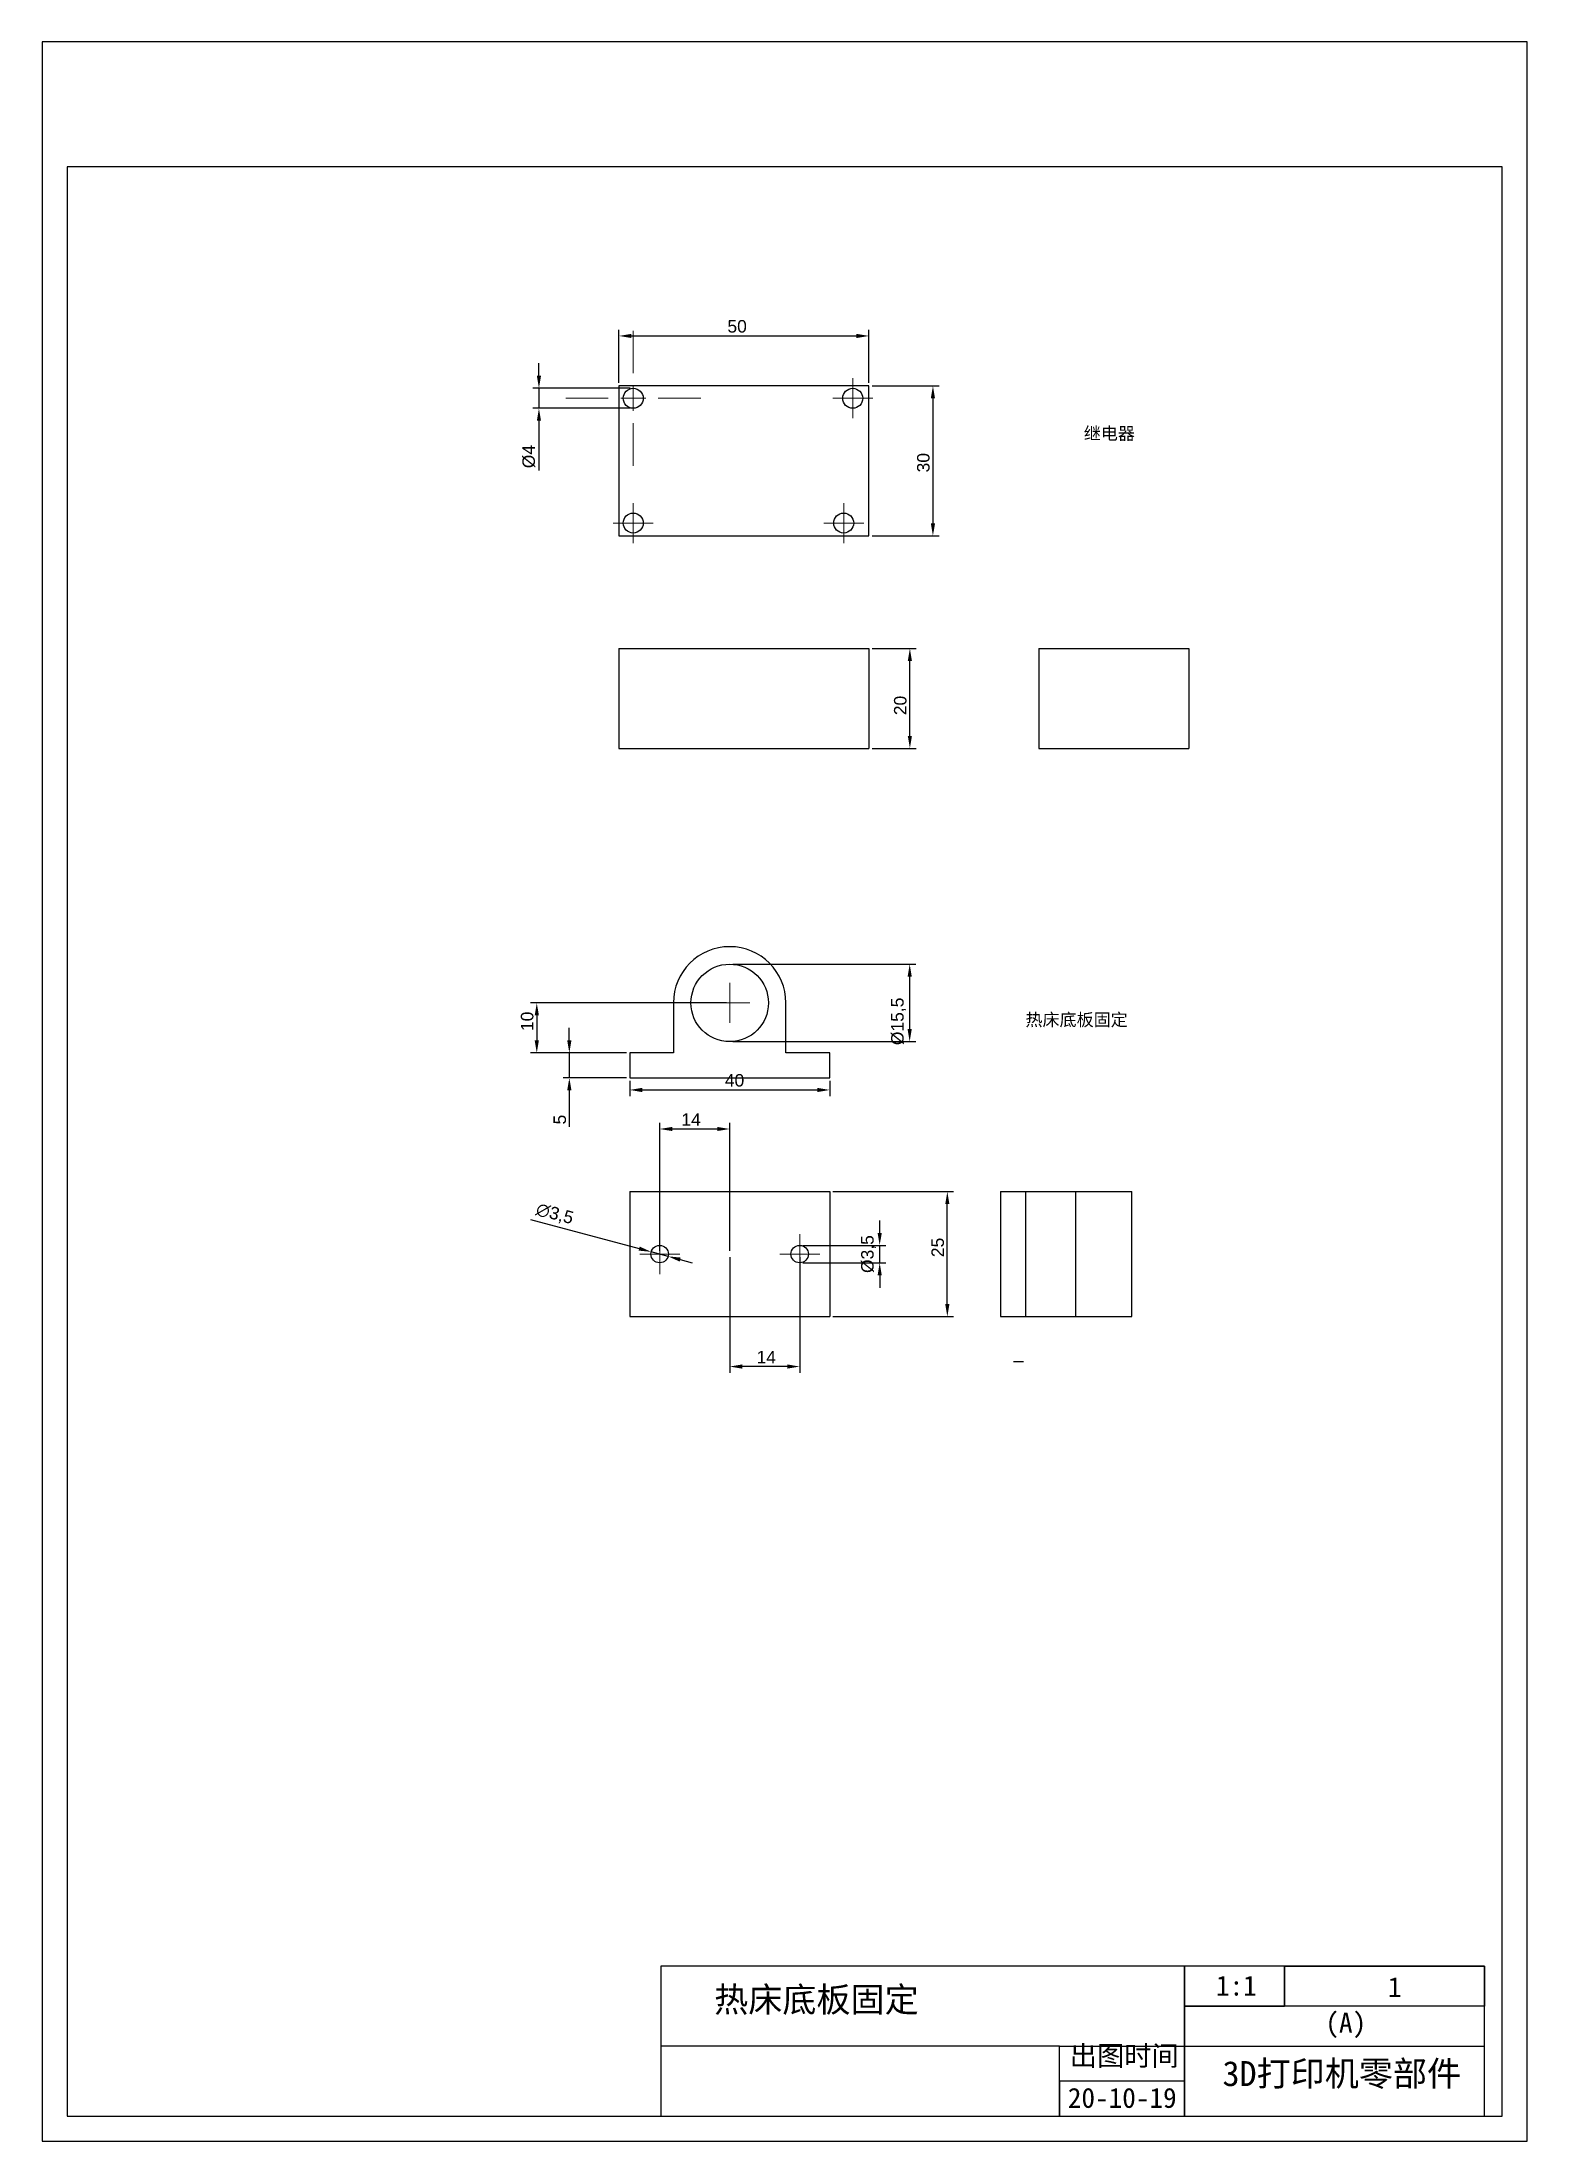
# Model space of a CAD drawing. Header units: millimetres. Extents: x -9 to 2385, y -1365 to 512.
# Drawn here: x 1772.5 to 2069.5, y -879.4 to -459.4 of the extents above; entities that cross this region are included whole.
import ezdxf

# ---------------------------------------------------------------- set-up
doc = ezdxf.new("R2010")
doc.units = ezdxf.units.MM
doc.styles.get("Standard").update_dxf_attribs({"font": 'arial.ttf'})
doc.dimstyles.new('ISO-25', dxfattribs={"dimtxt": 2.5, "dimasz": 2.5, "dimexe": 1.25, "dimexo": 0.625, "dimtad": 1, "dimtxsty": 'Standard', "dimcen": 2.5, "dimclrd": 1, "dimclre": 1, "dimclrt": 1, "dimadec": 0, "dimazin": 0, "dimtfac": 1, "dimtmove": 0, "dimatfit": 3, "dimfxl": 1, "dimtfillclr": 1, "dimarcsym": 0})

msp = doc.modelspace()

# ---------------------------------------------------------------- texts
at = {"char_height": 2.5, "attachment_point": 1}
for s, insert in [('{\\fSimSun|b0|i0|c134|p2;继电器}', (1980.8586, -536.4542)), ('{\\fSimSun|b0|i0|c134|p2;热床底板固定}', (1969.196, -653.7702))]:
    msp.add_mtext_dynamic_manual_height_columns(s, width=39.865692, gutter_width=12.5, heights=[0], dxfattribs=dict(at, insert=insert))
at = {"attachment_point": 1}
for s, insert, char_height in [('{\\fSimSun|b0|i0|c134|p2;热床底板固定}', (1906.9308, -848.577, 620.1756), 5), ('{\\fSimSun|b0|i0|c134|p2;1}', (2041.6774, -846.591, 420), 4), ('{\\fSimSun|b0|i0|c134|p2;(A)}', (2029.1785, -853.7222, 420), 4), ('{\\fSimSun|b0|i0|c134|p2;出图时间}', (1978.041, -860.3314, 1260), 4), ('{\\fSimSun|b0|i0|c0|p2;3D\\fSimSun|b0|i0|c134|p2;打印机零部件}', (2008.6119, -863.3901), 5), ('{\\fSimSun|b0|i0|c134|p2;20-10-19}', (1977.6682, -868.7517), 4)]:
    msp.add_mtext(s, dxfattribs=dict(at, insert=insert, char_height=char_height))
at = {"insert": (2007.2963, -846.2903, 420), "char_height": 4, "width": 9.189944, "attachment_point": 1}
msp.add_mtext('{\\fSimSun|b0|i0|c134|p2;1:1}', dxfattribs=at)

# ---------------------------------------------------------------- blocks, each defined once
blk = doc.blocks.new('*D445')
at = {"color": 1, "linetype": 'Continuous', "lineweight": -2, "transparency": 16777216}
for p, q in [((1938.52, -580.73), (1947.33, -580.73)), ((1946.08, -598.23), (1946.08, -583.23)), ((1938.52, -600.73), (1947.33, -600.73))]:
    blk.add_line(p, q, dxfattribs=at)
at = {"color": 1, "linetype": 'Continuous', "transparency": 16777216}
for points in [[(1945.66, -583.23), (1946.49, -583.23), (1946.08, -580.73)], [(1945.66, -598.23), (1946.49, -598.23), (1946.08, -600.73)]]:
    blk.add_solid(points, dxfattribs=at)
at = {"layer": 'Defpoints', "color": 0, "linetype": 'Continuous', "transparency": 16777216}
for p in [(1937.89, -580.73), (1946.08, -580.73), (1937.89, -600.73)]:
    blk.add_point(p, dxfattribs=at)
at = {"color": 1, "linetype": 'Continuous', "lineweight": 18, "transparency": 16777216, "insert": (1942.9, -592.15), "char_height": 2.5, "attachment_point": 2, "rotation": 90}
blk.add_mtext('20', dxfattribs=at)
blk = doc.blocks.new('*D446')
at = {"color": 1, "linetype": 'Continuous', "lineweight": -2, "transparency": 16777216}
for p, q in [((1887.89, -527.58), (1887.89, -516.96)), ((1890.39, -518.21), (1935.39, -518.21)), ((1937.89, -527.58), (1937.89, -516.96))]:
    blk.add_line(p, q, dxfattribs=at)
at = {"color": 1, "linetype": 'Continuous', "transparency": 16777216}
for points in [[(1890.39, -517.79), (1890.39, -518.62), (1887.89, -518.21)], [(1935.39, -517.79), (1935.39, -518.62), (1937.89, -518.21)]]:
    blk.add_solid(points, dxfattribs=at)
at = {"layer": 'Defpoints', "color": 0, "linetype": 'Continuous', "transparency": 16777216}
for p in [(1937.89, -518.21), (1887.89, -528.21), (1937.89, -528.21)]:
    blk.add_point(p, dxfattribs=at)
at = {"color": 1, "linetype": 'Continuous', "lineweight": 18, "transparency": 16777216, "insert": (1911.53, -515.03), "char_height": 2.5, "attachment_point": 2}
blk.add_mtext('50', dxfattribs=at)
blk = doc.blocks.new('*D447')
at = {"color": 1, "linetype": 'Continuous', "lineweight": -2, "transparency": 16777216}
for p, q in [((1938.52, -528.21), (1951.94, -528.21)), ((1950.69, -530.71), (1950.69, -555.71)), ((1938.52, -558.21), (1951.94, -558.21))]:
    blk.add_line(p, q, dxfattribs=at)
at = {"color": 1, "linetype": 'Continuous', "transparency": 16777216}
for points in [[(1950.27, -530.71), (1951.11, -530.71), (1950.69, -528.21)], [(1950.27, -555.71), (1951.11, -555.71), (1950.69, -558.21)]]:
    blk.add_solid(points, dxfattribs=at)
at = {"layer": 'Defpoints', "color": 0, "linetype": 'Continuous', "transparency": 16777216}
for p in [(1937.89, -528.21), (1937.89, -558.21), (1950.69, -558.21)]:
    blk.add_point(p, dxfattribs=at)
at = {"color": 1, "linetype": 'Continuous', "lineweight": 18, "transparency": 16777216, "insert": (1947.51, -543.57), "char_height": 2.5, "attachment_point": 2, "rotation": 90}
blk.add_mtext('30', dxfattribs=at)
blk = doc.blocks.new('*D448')
at = {"color": 1, "linetype": 'Continuous', "lineweight": -2, "transparency": 16777216}
for p, q in [((1871.89, -526.18), (1871.89, -523.68)), ((1890.12, -528.68), (1870.64, -528.68)), ((1871.89, -528.68), (1871.89, -532.68)), ((1890.12, -532.68), (1870.64, -532.68)), ((1871.89, -535.18), (1871.89, -545.15))]:
    blk.add_line(p, q, dxfattribs=at)
at = {"color": 1, "linetype": 'Continuous', "transparency": 16777216}
for points in [[(1871.48, -526.18), (1872.31, -526.18), (1871.89, -528.68)], [(1871.48, -535.18), (1872.31, -535.18), (1871.89, -532.68)]]:
    blk.add_solid(points, dxfattribs=at)
at = {"layer": 'Defpoints', "color": 0, "linetype": 'Continuous', "transparency": 16777216}
for p in [(1871.89, -528.68), (1890.75, -528.68), (1890.75, -532.68)]:
    blk.add_point(p, dxfattribs=at)
at = {"color": 1, "linetype": 'Continuous', "lineweight": 18, "transparency": 16777216, "insert": (1868.58, -542.35), "char_height": 2.5, "attachment_point": 2, "rotation": 90}
blk.add_mtext('%%c4', dxfattribs=at)
blk = doc.blocks.new('SW_CENTERMARKSYMBOL_0')
at = {"color": 0, "linetype": 'Continuous', "lineweight": 0}
for p, q in [((0, 5), (0, 13.5)), ((-5, 0), (-13.5, 0)), ((0, 0), (-2.5, 0)), ((0, 0), (0, 2.5)), ((0, 0), (0, -2.5)), ((0, 0), (2.5, 0)), ((5, 0), (13.5, 0)), ((0, -5), (0, -13.5))]:
    blk.add_line(p, q, dxfattribs=at)
blk = doc.blocks.new('SW_CENTERMARKSYMBOL_1')
at = {"color": 0, "linetype": 'Continuous', "lineweight": 0}
for p, q in [((-2.5, 0), (-4, 0)), ((0, 0), (-2.5, 0)), ((0, 2.5), (0, 4)), ((0, 0), (0, 2.5)), ((0, 0), (0, -2.5)), ((0, 0), (2.5, 0)), ((2.5, 0), (4, 0)), ((0, -2.5), (0, -4))]:
    blk.add_line(p, q, dxfattribs=at)
blk = doc.blocks.new('SW_CENTERMARKSYMBOL_2')
at = {"color": 0, "linetype": 'Continuous', "lineweight": 0}
for p, q in [((-2.5, 0), (-4, 0)), ((0, 0), (-2.5, 0)), ((0, 2.5), (0, 4)), ((0, 0), (0, 2.5)), ((0, 0), (0, -2.5)), ((0, 0), (2.5, 0)), ((2.5, 0), (4, 0)), ((0, -2.5), (0, -4))]:
    blk.add_line(p, q, dxfattribs=at)
blk = doc.blocks.new('SW_CENTERMARKSYMBOL_3')
at = {"color": 0, "linetype": 'Continuous', "lineweight": 0}
for p, q in [((-2.5, 0), (-4, 0)), ((0, 0), (-2.5, 0)), ((0, 2.5), (0, 4)), ((0, 0), (0, 2.5)), ((0, 0), (0, -2.5)), ((0, 0), (2.5, 0)), ((2.5, 0), (4, 0)), ((0, -2.5), (0, -4))]:
    blk.add_line(p, q, dxfattribs=at)
blk = doc.blocks.new('*D449')
at = {"color": 1, "linetype": 'Continuous', "lineweight": -2, "transparency": 16777216}
for p, q in [((1930.67, -689.42), (1954.82, -689.42)), ((1953.57, -711.92), (1953.57, -691.92)), ((1930.67, -714.42), (1954.82, -714.42))]:
    blk.add_line(p, q, dxfattribs=at)
at = {"color": 1, "linetype": 'Continuous', "transparency": 16777216}
for points in [[(1953.15, -691.92), (1953.99, -691.92), (1953.57, -689.42)], [(1953.15, -711.92), (1953.99, -711.92), (1953.57, -714.42)]]:
    blk.add_solid(points, dxfattribs=at)
at = {"layer": 'Defpoints', "color": 0, "linetype": 'Continuous', "transparency": 16777216}
for p in [(1930.04, -689.42), (1953.57, -689.42), (1930.04, -714.42)]:
    blk.add_point(p, dxfattribs=at)
at = {"color": 1, "linetype": 'Continuous', "lineweight": 18, "transparency": 16777216, "insert": (1950.39, -700.59), "char_height": 2.5, "attachment_point": 2, "rotation": 90}
blk.add_mtext('25', dxfattribs=at)
blk = doc.blocks.new('*D450')
at = {"color": 1, "linetype": 'Continuous', "lineweight": -2, "transparency": 16777216}
for p, q in [((1940.04, -697.67), (1940.04, -695.17)), ((1924.67, -700.17), (1941.29, -700.17)), ((1940.04, -703.67), (1940.04, -700.17)), ((1924.67, -703.67), (1941.29, -703.67)), ((1940.04, -706.17), (1940.04, -708.67))]:
    blk.add_line(p, q, dxfattribs=at)
at = {"color": 1, "linetype": 'Continuous', "transparency": 16777216}
for points in [[(1939.62, -697.67), (1940.46, -697.67), (1940.04, -700.17)], [(1939.62, -706.17), (1940.46, -706.17), (1940.04, -703.67)]]:
    blk.add_solid(points, dxfattribs=at)
at = {"layer": 'Defpoints', "color": 0, "linetype": 'Continuous', "transparency": 16777216}
for p in [(1924.04, -700.17), (1940.04, -700.17), (1924.04, -703.67)]:
    blk.add_point(p, dxfattribs=at)
at = {"color": 1, "linetype": 'Continuous', "lineweight": 18, "transparency": 16777216, "insert": (1936.33, -701.92), "char_height": 2.5, "attachment_point": 2, "rotation": 90}
blk.add_mtext('%%c3,5', dxfattribs=at)
blk = doc.blocks.new('*D451')
at = {"color": 1, "linetype": 'Continuous', "lineweight": -2, "transparency": 16777216}
for p, q in [((1870.2, -694.99), (1891.94, -700.82)), ((1897.73, -702.37), (1894.35, -701.47)), ((1900.15, -703.02), (1902.56, -703.67))]:
    blk.add_line(p, q, dxfattribs=at)
at = {"color": 1, "linetype": 'Continuous', "transparency": 16777216}
for points in [[(1892.04, -700.42), (1891.83, -701.22), (1894.35, -701.47)], [(1900.25, -702.62), (1900.04, -703.42), (1897.73, -702.37)]]:
    blk.add_solid(points, dxfattribs=at)
at = {"layer": 'Defpoints', "color": 0, "linetype": 'Continuous', "transparency": 16777216}
for p in [(1894.35, -701.47), (1897.73, -702.37)]:
    blk.add_point(p, dxfattribs=at)
at = {"color": 1, "linetype": 'Continuous', "lineweight": 18, "transparency": 16777216, "insert": (1871.76, -691.57), "char_height": 2.5, "attachment_point": 1, "rotation": 345}
blk.add_mtext('∅3,5', dxfattribs=at)
blk = doc.blocks.new('*D452')
at = {"color": 1, "linetype": 'Continuous', "lineweight": -2, "transparency": 16777216}
for p, q in [((1910.04, -702.54), (1910.04, -725.67)), ((1924.04, -702.54), (1924.04, -725.67)), ((1921.54, -724.42), (1912.54, -724.42))]:
    blk.add_line(p, q, dxfattribs=at)
at = {"color": 1, "linetype": 'Continuous', "transparency": 16777216}
for points in [[(1912.54, -724), (1912.54, -724.84), (1910.04, -724.42)], [(1921.54, -724), (1921.54, -724.84), (1924.04, -724.42)]]:
    blk.add_solid(points, dxfattribs=at)
at = {"layer": 'Defpoints', "color": 0, "linetype": 'Continuous', "transparency": 16777216}
for p in [(1910.04, -701.92), (1924.04, -701.92), (1910.04, -724.42)]:
    blk.add_point(p, dxfattribs=at)
at = {"color": 1, "linetype": 'Continuous', "lineweight": 18, "transparency": 16777216, "insert": (1917.36, -721.28), "char_height": 2.5, "attachment_point": 2}
blk.add_mtext('14', dxfattribs=at)
blk = doc.blocks.new('*D453')
at = {"color": 1, "linetype": 'Continuous', "lineweight": -2, "transparency": 16777216}
for p, q in [((1896.04, -701.29), (1896.04, -675.64)), ((1910.04, -701.29), (1910.04, -675.64)), ((1898.54, -676.89), (1907.54, -676.89))]:
    blk.add_line(p, q, dxfattribs=at)
at = {"color": 1, "linetype": 'Continuous', "transparency": 16777216}
for points in [[(1898.54, -676.47), (1898.54, -677.3), (1896.04, -676.89)], [(1907.54, -676.47), (1907.54, -677.3), (1910.04, -676.89)]]:
    blk.add_solid(points, dxfattribs=at)
at = {"layer": 'Defpoints', "color": 0, "linetype": 'Continuous', "transparency": 16777216}
for p in [(1910.04, -676.89), (1896.04, -701.92), (1910.04, -701.92)]:
    blk.add_point(p, dxfattribs=at)
at = {"color": 1, "linetype": 'Continuous', "lineweight": 18, "transparency": 16777216, "insert": (1902.32, -673.75), "char_height": 2.5, "attachment_point": 2}
blk.add_mtext('14', dxfattribs=at)
blk = doc.blocks.new('*D454')
at = {"color": 1, "linetype": 'Continuous', "lineweight": -2, "transparency": 16777216}
for p, q in [((1877.97, -659.16), (1877.97, -656.66)), ((1889.42, -661.66), (1876.72, -661.66)), ((1877.97, -661.66), (1877.97, -666.66)), ((1889.42, -666.66), (1876.72, -666.66)), ((1877.97, -669.16), (1877.97, -676.47))]:
    blk.add_line(p, q, dxfattribs=at)
at = {"color": 1, "linetype": 'Continuous', "transparency": 16777216}
for points in [[(1877.55, -659.16), (1878.39, -659.16), (1877.97, -661.66)], [(1877.55, -669.16), (1878.39, -669.16), (1877.97, -666.66)]]:
    blk.add_solid(points, dxfattribs=at)
at = {"layer": 'Defpoints', "color": 0, "linetype": 'Continuous', "transparency": 16777216}
for p in [(1890.04, -661.66), (1877.97, -666.66), (1890.04, -666.66)]:
    blk.add_point(p, dxfattribs=at)
at = {"color": 1, "linetype": 'Continuous', "lineweight": 18, "transparency": 16777216, "insert": (1874.8, -675.01), "char_height": 2.5, "attachment_point": 2, "rotation": 90}
blk.add_mtext('5', dxfattribs=at)
blk = doc.blocks.new('*D455')
at = {"color": 1, "linetype": 'Continuous', "lineweight": -2, "transparency": 16777216}
for p, q in [((1890.04, -667.28), (1890.04, -670.33)), ((1930.04, -667.28), (1930.04, -670.33)), ((1892.54, -669.08), (1927.54, -669.08))]:
    blk.add_line(p, q, dxfattribs=at)
at = {"color": 1, "linetype": 'Continuous', "transparency": 16777216}
for points in [[(1892.54, -668.66), (1892.54, -669.5), (1890.04, -669.08)], [(1927.54, -668.66), (1927.54, -669.5), (1930.04, -669.08)]]:
    blk.add_solid(points, dxfattribs=at)
at = {"layer": 'Defpoints', "color": 0, "linetype": 'Continuous', "transparency": 16777216}
for p in [(1890.04, -666.66), (1930.04, -666.66), (1930.04, -669.08)]:
    blk.add_point(p, dxfattribs=at)
at = {"color": 1, "linetype": 'Continuous', "lineweight": 18, "transparency": 16777216, "insert": (1911.01, -665.9), "char_height": 2.5, "attachment_point": 2}
blk.add_mtext('40', dxfattribs=at)
blk = doc.blocks.new('*D456')
at = {"color": 1, "linetype": 'Continuous', "lineweight": -2, "transparency": 16777216}
for p, q in [((1910.67, -643.91), (1947.29, -643.91)), ((1946.04, -656.91), (1946.04, -646.41)), ((1910.67, -659.41), (1947.29, -659.41))]:
    blk.add_line(p, q, dxfattribs=at)
at = {"color": 1, "linetype": 'Continuous', "transparency": 16777216}
for points in [[(1945.62, -646.41), (1946.46, -646.41), (1946.04, -643.91)], [(1945.62, -656.91), (1946.46, -656.91), (1946.04, -659.41)]]:
    blk.add_solid(points, dxfattribs=at)
at = {"layer": 'Defpoints', "color": 0, "linetype": 'Continuous', "transparency": 16777216}
for p in [(1910.04, -643.91), (1946.04, -643.91), (1910.04, -659.41)]:
    blk.add_point(p, dxfattribs=at)
at = {"color": 1, "linetype": 'Continuous', "lineweight": 18, "transparency": 16777216, "insert": (1942.33, -655.35), "char_height": 2.5, "attachment_point": 2, "rotation": 90}
blk.add_mtext('%%c15,5', dxfattribs=at)
blk = doc.blocks.new('*D457')
at = {"color": 1, "linetype": 'Continuous', "lineweight": -2, "transparency": 16777216}
for p, q in [((1909.42, -651.66), (1870.21, -651.66)), ((1871.46, -654.16), (1871.46, -659.16)), ((1889.42, -661.66), (1870.21, -661.66))]:
    blk.add_line(p, q, dxfattribs=at)
at = {"color": 1, "linetype": 'Continuous', "transparency": 16777216}
for points in [[(1871.04, -654.16), (1871.88, -654.16), (1871.46, -651.66)], [(1871.04, -659.16), (1871.88, -659.16), (1871.46, -661.66)]]:
    blk.add_solid(points, dxfattribs=at)
at = {"layer": 'Defpoints', "color": 0, "linetype": 'Continuous', "transparency": 16777216}
for p in [(1910.04, -651.66), (1871.46, -661.66), (1890.04, -661.66)]:
    blk.add_point(p, dxfattribs=at)
at = {"color": 1, "linetype": 'Continuous', "lineweight": 18, "transparency": 16777216, "insert": (1868.28, -655.35), "char_height": 2.5, "attachment_point": 2, "rotation": 90}
blk.add_mtext('10', dxfattribs=at)

# ---------------------------------------------------------------- dimensions: what is measured, and where the dimension line sits
at = {"color": 7, "linetype": 'Continuous', "lineweight": 18}
for base, p1, p2, picture, middle in [((1937.8927, -518.2068), (1887.8927, -528.2068), (1937.8927, -528.2068), '*D446', (1911.5255, -518.2068)), ((1930.0413, -669.079), (1890.0413, -666.6596), (1930.0413, -666.6596), '*D455', (1911.0122, -669.079)), ((1910.0413, -676.888), (1896.0413, -701.9187), (1910.0413, -701.9187), '*D453', (1902.3154, -676.888)), ((1910.0413, -724.4187), (1924.0413, -701.9187), (1910.0413, -701.9187), '*D452', (1917.3626, -724.4187))]:
    dim = msp.add_linear_dim(base=base, p1=p1, p2=p2, dimstyle='ISO-25', dxfattribs=at)
    dim.commit()
    dim.dimension.update_dxf_attribs({"geometry": picture, "text_midpoint": middle, "dimtype": 160})
for base, p1, p2, picture, middle in [((1871.8927, -528.6822), (1890.7489, -532.6822), (1890.7489, -528.6822), '*D448', (1871.8927, -542.3487)), ((1946.0413, -643.9096), (1910.0413, -659.4096), (1910.0413, -643.9096), '*D456', (1946.0413, -655.3478)), ((1940.0413, -700.1687), (1924.0413, -703.6687), (1924.0413, -700.1687), '*D450', (1940.0413, -701.9187))]:
    dim = msp.add_linear_dim(base=base, p1=p1, p2=p2, angle=90, text='%%c<>', dimstyle='ISO-25', dxfattribs=at)
    dim.commit()
    dim.dimension.update_dxf_attribs({"geometry": picture, "text_midpoint": middle, "dimtype": 160})
for base, p1, p2, picture, middle in [((1950.6896, -558.2068), (1937.8927, -528.2068), (1937.8927, -558.2068), '*D447', (1950.6896, -543.5727)), ((1946.0754, -580.7266), (1937.8927, -600.7266), (1937.8927, -580.7266), '*D445', (1946.0754, -592.1515)), ((1871.4615, -661.6596), (1910.0413, -651.6596), (1890.0413, -661.6596), '*D457', (1871.4615, -655.3478)), ((1877.9712, -666.6596), (1890.0413, -661.6596), (1890.0413, -666.6596), '*D454', (1877.9712, -675.0136)), ((1953.5714, -689.4187), (1930.0413, -714.4187), (1930.0413, -689.4187), '*D449', (1953.5714, -700.5947))]:
    dim = msp.add_linear_dim(base=base, p1=p1, p2=p2, angle=90, dimstyle='ISO-25', dxfattribs=at)
    dim.commit()
    dim.dimension.update_dxf_attribs({"geometry": picture, "text_midpoint": middle, "dimtype": 160})
dim = msp.add_diameter_dim_2p(p1=(1897.7317, -702.3716), p2=(1894.3509, -701.4658), dimstyle='ISO-25', dxfattribs=at)
dim.commit()
dim.dimension.update_dxf_attribs({"geometry": '*D451', "text_midpoint": (1874.3252, -696.0999), "dimtype": 163})

# ---------------------------------------------------------------- linework, layer by layer
at = {"color": 7, "linetype": 'Continuous', "lineweight": 25}
for p, q in [((1937.8927, -528.2068), (1887.8927, -528.2068)), ((1887.8927, -528.2068), (1887.8927, -558.2068)), ((1937.8927, -558.2068), (1937.8927, -528.2068)), ((1887.8927, -558.2068), (1937.8927, -558.2068)), ((1887.8927, -580.7266), (1937.8927, -580.7266)), ((1887.8927, -580.7266), (1887.8927, -600.7266)), ((1937.8927, -580.7266), (1937.8927, -600.7266)), ((1971.8788, -580.7266), (1971.8788, -600.7266)), ((1971.8788, -580.7266), (2001.8788, -580.7266)), ((2001.8788, -580.7266), (2001.8788, -600.7266)), ((1887.8927, -600.7266), (1937.8927, -600.7266)), ((1971.8788, -600.7266), (2001.8788, -600.7266)), ((1898.7913, -651.6596), (1898.7913, -661.6596)), ((1921.2913, -661.6596), (1921.2913, -651.6596)), ((1898.7913, -661.6596), (1890.0413, -661.6596)), ((1890.0413, -661.6596), (1890.0413, -666.6596)), ((1930.0413, -661.6596), (1921.2913, -661.6596)), ((1930.0413, -666.6596), (1930.0413, -661.6596)), ((1890.0413, -666.6596), (1930.0413, -666.6596)), ((1890.0413, -689.4187), (1890.0413, -714.4187)), ((1890.0413, -689.4187), (1930.0413, -689.4187)), ((1930.0413, -689.4187), (1930.0413, -714.4187)), ((1964.231, -689.4187), (1964.231, -714.4187)), ((1964.231, -689.4187), (1969.231, -689.4187)), ((1969.231, -689.4187), (1969.231, -714.4187)), ((1969.231, -689.4187), (1979.231, -689.4187)), ((1979.231, -689.4187), (1979.231, -714.4187)), ((1979.231, -689.4187), (1990.481, -689.4187)), ((1990.481, -714.4187), (1990.481, -689.4187)), ((1890.0413, -714.4187), (1930.0413, -714.4187)), ((1964.231, -714.4187), (1969.231, -714.4187)), ((1969.231, -714.4187), (1979.231, -714.4187)), ((1979.231, -714.4187), (1990.481, -714.4187)), ((1968.8254, -723.4964), (1966.8254, -723.4964))]:
    msp.add_line(p, q, dxfattribs=at)
for p, q in [((1896.2717, -844.387, 420), (1896.2717, -874.387, 420)), ((1921.0034, -844.387, 420), (1896.2717, -844.387, 420)), ((2021.0034, -844.387, 420), (1921.0034, -844.387, 420)), ((2001.0034, -874.387, 420), (2001.0034, -844.387, 420)), ((2001.0034, -844.387, 420), (2001.0034, -852.387, 420)), ((2021.0034, -852.387, 420), (2021.0034, -844.387, 420)), ((2021.0034, -852.387, 420), (2021.0034, -844.387, 420)), ((2021.0034, -844.387, 420), (2061.0034, -844.387, 420)), ((2061.0034, -844.387, 420), (2021.0034, -844.387, 420)), ((2021.0034, -844.387, 420), (2021.0034, -852.387, 420)), ((2061.0034, -874.387, 420), (2061.0034, -844.387, 420)), ((2061.0034, -844.387, 420), (2061.0034, -852.387, 420)), ((2001.0034, -852.387, 420), (2021.0034, -852.387, 420)), ((2021.0034, -852.387, 420), (2001.0034, -852.387, 420)), ((2001.0034, -852.387, 420), (2001.0034, -874.387, 420)), ((2061.0034, -852.387, 420), (2021.0034, -852.387, 420)), ((1976.0034, -860.387, 420), (1896.2717, -860.387, 420)), ((1976.0034, -874.387, 420), (1976.0034, -860.387, 420)), ((1976.0034, -860.387, 420), (2001.0034, -860.387, 420)), ((2001.0034, -874.387, 420), (2001.0034, -860.387, 420)), ((2001.0034, -860.387, 420), (2061.0034, -860.387, 420)), ((2001.0034, -867.387, 420), (1976.0034, -867.387, 420)), ((1976.0034, -867.387, 420), (1976.0034, -874.387, 420)), ((1921.0034, -874.387, 420), (1936.0034, -874.387, 420)), ((1936.0034, -874.387, 420), (1976.0034, -874.387, 420)), ((1976.0034, -874.387, 420), (2001.0034, -874.387, 420))]:
    msp.add_line(p, q)
for points in [[(1772.5034, -459.387), (1772.5034, -879.387), (2069.5034, -879.387), (2069.5034, -459.387)], [(1777.5034, -484.387), (1777.5034, -874.387), (2064.5034, -874.387), (2064.5034, -484.387)]]:
    msp.add_lwpolyline(points, close=True)
for centre, radius in [((1890.7489, -530.6822), 2), ((1934.6478, -530.6822), 2), ((1890.7489, -555.6379), 2), ((1932.8391, -555.6379), 2), ((1910.0413, -651.6596), 7.75), ((1896.0413, -701.9187), 1.75), ((1924.0413, -701.9187), 1.75)]:
    msp.add_circle(centre, radius, dxfattribs=at)
msp.add_arc((1910.0413, -651.6596), 11.25, 0, 180, dxfattribs=at)

# ---------------------------------------------------------------- block references
at = {"color": 7, "linetype": 'Continuous', "lineweight": 0}
for name, p in [('SW_CENTERMARKSYMBOL_0', (1890.7489, -530.6822)), ('SW_CENTERMARKSYMBOL_2', (1934.6478, -530.6822)), ('SW_CENTERMARKSYMBOL_3', (1890.7489, -555.6379)), ('SW_CENTERMARKSYMBOL_1', (1932.8391, -555.6379)), ('SW_CENTERMARKSYMBOL_3', (1910.0413, -651.6596)), ('SW_CENTERMARKSYMBOL_1', (1896.0413, -701.9187)), ('SW_CENTERMARKSYMBOL_2', (1924.0413, -701.9187))]:
    msp.add_blockref(name, p, dxfattribs=at)

msp.set_redraw_order([(e.dxf.handle, doc.entitydb.next_handle()) for e in msp.query("TEXT MTEXT ATTDEF DIMENSION ARC_DIMENSION")])  # texts and dimensions are drawn at this point

doc.saveas('drawing.dxf')
